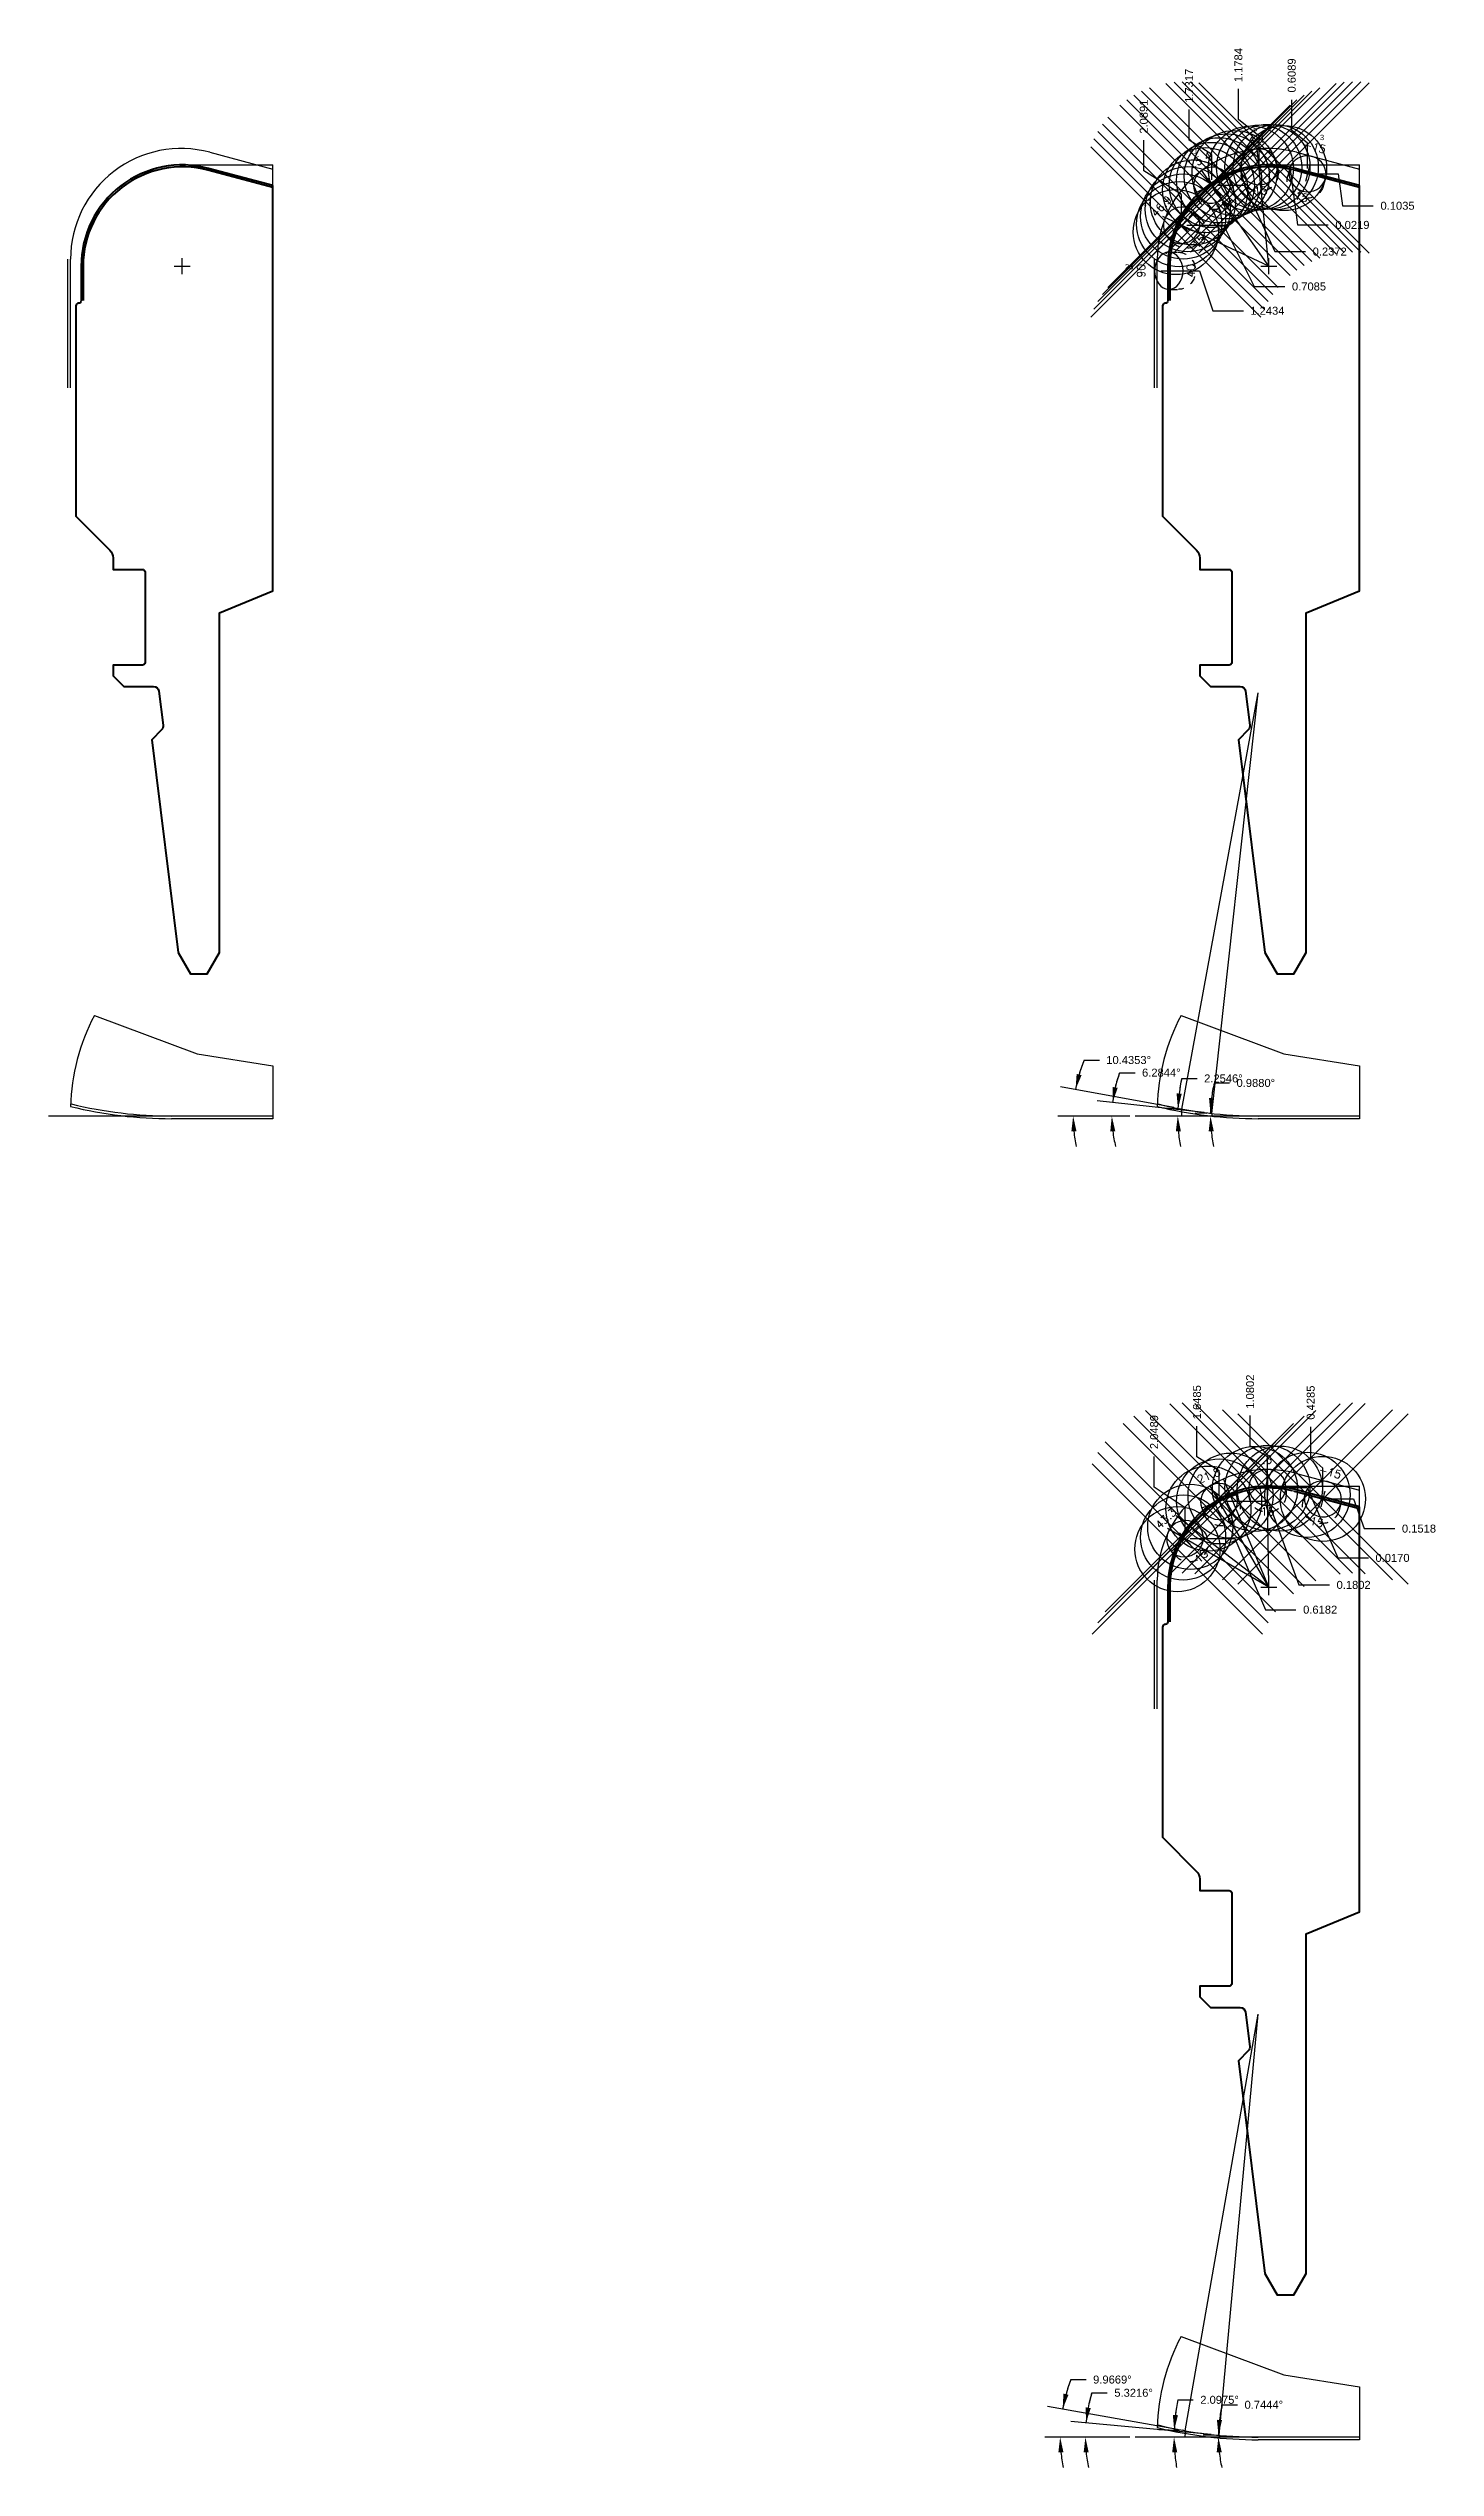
# Model space of a CAD drawing. Header units: inches. Extents: x 57 to 206, y -57 to 38.
# Drawn here: x 75.82 to 92.11, y -56.82 to -28.4 of the extents above; entities that cross this region are included whole.
import ezdxf
from ezdxf.enums import TextEntityAlignment as Align

# ---------------------------------------------------------------- set-up
doc = ezdxf.new("R2010")
doc.units = ezdxf.units.IN
doc.header["$MEASUREMENT"] = 0
doc.header["$PDMODE"] = 35
doc.linetypes.add('CENTER2', pattern=[1.125, 0.75, -0.125, 0.125, -0.125])
doc.linetypes.add('HIDDEN2', pattern=[0.1875, 0.125, -0.0625])
doc.layers.get('Defpoints').update_dxf_attribs({"color": 10})
doc.layers.add('Blade_3', color=7, linetype='Continuous', true_color=0x00cc00)
doc.layers.add('CLine', color=5, linetype='CENTER2')
doc.layers.add('Text', color=3, linetype='Continuous')
doc.styles.add('RomanS', font='romans')
doc.styles.get("Standard").update_dxf_attribs({"font": 'arial.ttf'})
doc.dimstyles.get("Standard").update_dxf_attribs({"dimtxt": 0.09375, "dimasz": 0.18, "dimexe": 0.18, "dimexo": 0.0625, "dimgap": 0.09, "dimtad": 0, "dimtih": 1, "dimtoh": 1, "dimdec": 4, "dimzin": 0, "dimdsep": 46, "dimtxsty": 'Standard', "dimcen": 0.09, "dimadec": 4, "dimazin": 0, "dimtfac": 1, "dimtdec": 4, "dimtofl": 0, "dimtmove": 0, "dimatfit": 3, "dimfxl": 1, "dimtolj": 1, "dimtzin": 0, "dimarcsym": 0})

msp = doc.modelspace()

# ---------------------------------------------------------------- texts
at = {"layer": 'Blade_3'}
for s, p in [('6', (89.9709, -29.37854)), ('3', (90.7557, -29.48056)), ('11', (89.22523, -29.64039)), ('17', (88.67599, -30.2475)), ('23', (88.46563, -30.99816))]:
    msp.add_text(s, height=0.0625, dxfattribs=at).set_placement(p)

# ---------------------------------------------------------------- blocks, each defined once
blk = doc.blocks.new('CMark')
at = {"layer": 'CLine'}
for p, q in [((-0.094, 0), (0.094, 0)), ((0, 0.094), (0, -0.094))]:
    blk.add_line(p, q, dxfattribs=at)
blk = doc.blocks.new('1108@15')
for p, q in [((-0.124, 0), (-0.218, 0)), ((0.124, 0), (0.218, 0))]:
    blk.add_line(p, q)
at = {"color": 8, "linetype": 'HIDDEN2', "ltscale": 0.5, "flags": 128}
for points in [[(-0.218, 0), (-0.218, -0.082)], [(0.218, 0), (0.218, -0.082)]]:
    blk.add_lwpolyline(points, dxfattribs=at)
at = {"extrusion": (0, 0, -1)}
blk.add_ellipse((0, 0), major_axis=(0.218, 0), ratio=0.965371, dxfattribs=at)
at = {"color": 8, "linetype": 'HIDDEN2', "ltscale": 0.5, "extrusion": (0, 0, -1)}
blk.add_ellipse((0, -0.082), major_axis=(0.218, 0), ratio=0.965371, start_param=0, end_param=3.141593, dxfattribs=at)
at = {"layer": 'CLine'}
blk.add_blockref('CMark', (0, 0), dxfattribs=at)
at = {"style": 'RomanS'}
blk.add_text('15', height=0.094, dxfattribs=at).set_placement((0, -0.281), align=Align.MIDDLE_CENTER)
blk.add_attdef('ANG', text='', height=0.094, dxfattribs=at).set_placement((0, 0.251), align=Align.BOTTOM_CENTER)
blk = doc.blocks.new('*D403')
at = {"layer": 'Blade_3', "color": 0, "lineweight": -2, "transparency": 16777216}
for p, q in [((89.798, -29.24), (89.798, -28.88)), ((90.04, -29.434), (89.798, -29.24)), ((90.04, -29.732), (90.04, -29.434))]:
    blk.add_line(p, q, dxfattribs=at)
at = {"layer": 'Defpoints', "color": 0, "transparency": 16777216}
for p in [(89.798, -28.88), (90.04, -29.794), (91.219, -29.772)]:
    blk.add_point(p, dxfattribs=at)
at = {"layer": 'Blade_3', "color": 0, "transparency": 16777216, "insert": (89.798, -28.6), "char_height": 0.0938, "attachment_point": 5, "rotation": 90}
blk.add_mtext('\\A1;1.1784', dxfattribs=at)
blk = doc.blocks.new('*D404')
at = {"layer": 'Blade_3', "color": 0, "lineweight": -2, "transparency": 16777216}
for p, q in [((89.219, -29.483), (89.219, -29.123)), ((89.487, -29.649), (89.219, -29.483)), ((89.487, -29.947), (89.487, -29.649))]:
    blk.add_line(p, q, dxfattribs=at)
at = {"layer": 'Defpoints', "color": 0, "transparency": 16777216}
for p in [(89.219, -29.123), (91.219, -29.772), (89.487, -30.009)]:
    blk.add_point(p, dxfattribs=at)
at = {"layer": 'Blade_3', "color": 0, "transparency": 16777216, "insert": (89.219, -28.843), "char_height": 0.0938, "attachment_point": 5, "rotation": 90}
blk.add_mtext('\\A1;1.7317', dxfattribs=at)
blk = doc.blocks.new('*D405')
at = {"layer": 'Blade_3', "color": 0, "lineweight": -2, "transparency": 16777216}
for p, q in [((88.686, -29.842), (88.686, -29.482)), ((89.129, -30.121), (88.686, -29.842)), ((89.129, -30.418), (89.129, -30.121))]:
    blk.add_line(p, q, dxfattribs=at)
at = {"layer": 'Defpoints', "color": 0, "transparency": 16777216}
for p in [(88.686, -29.482), (91.219, -29.772), (89.129, -30.481)]:
    blk.add_point(p, dxfattribs=at)
at = {"layer": 'Blade_3', "color": 0, "transparency": 16777216, "insert": (88.686, -29.205), "char_height": 0.0938, "attachment_point": 5, "rotation": 90}
blk.add_mtext('\\A1;2.0891', dxfattribs=at)
blk = doc.blocks.new('*D406')
at = {"layer": 'Blade_3', "color": 0, "lineweight": -2, "transparency": 16777216}
for p, q in [((90.103, -29.794), (90.4, -29.794)), ((90.4, -29.794), (90.492, -30.477)), ((90.492, -30.477), (90.852, -30.477))]:
    blk.add_line(p, q, dxfattribs=at)
at = {"layer": 'Defpoints', "color": 0, "transparency": 16777216}
for p in [(90.04, -29.794), (91.219, -29.772), (90.852, -30.477)]:
    blk.add_point(p, dxfattribs=at)
at = {"layer": 'Blade_3', "color": 0, "transparency": 16777216, "insert": (91.137, -30.477), "char_height": 0.0938, "attachment_point": 5}
blk.add_mtext('\\A1;0.0219', dxfattribs=at)
blk = doc.blocks.new('*D407')
at = {"layer": 'Blade_3', "color": 0, "lineweight": -2, "transparency": 16777216}
for p, q in [((89.549, -30.009), (89.865, -30.009)), ((89.865, -30.009), (90.225, -30.79)), ((90.225, -30.79), (90.585, -30.79))]:
    blk.add_line(p, q, dxfattribs=at)
at = {"layer": 'Defpoints', "color": 0, "transparency": 16777216}
for p in [(91.219, -29.772), (89.487, -30.009), (90.585, -30.79)]:
    blk.add_point(p, dxfattribs=at)
at = {"layer": 'Blade_3', "color": 0, "transparency": 16777216, "insert": (90.87, -30.79), "char_height": 0.0938, "attachment_point": 5}
blk.add_mtext('\\A1;0.2372', dxfattribs=at)
blk = doc.blocks.new('*D408')
at = {"layer": 'Blade_3', "color": 0, "lineweight": -2, "transparency": 16777216}
for p, q in [((89.192, -30.481), (89.622, -30.481)), ((89.622, -30.481), (89.982, -31.2)), ((89.982, -31.2), (90.342, -31.2))]:
    blk.add_line(p, q, dxfattribs=at)
at = {"layer": 'Defpoints', "color": 0, "transparency": 16777216}
for p in [(91.219, -29.772), (89.129, -30.481), (90.342, -31.2)]:
    blk.add_point(p, dxfattribs=at)
at = {"layer": 'Blade_3', "color": 0, "transparency": 16777216, "insert": (90.627, -31.2), "char_height": 0.0938, "attachment_point": 5}
blk.add_mtext('\\A1;0.7085', dxfattribs=at)
blk = doc.blocks.new('*D409')
at = {"layer": 'Blade_3', "color": 0, "lineweight": -2, "transparency": 16777216}
for p, q in [((88.403, -40.433), (88.583, -40.433)), ((89.394, -40.902), (88.14, -40.764)), ((88.52, -40.942), (88.13, -40.942))]:
    blk.add_line(p, q, dxfattribs=at)
for start, end in [(159.4341, 173.7156), (159.4619, 166.5888), (187.1269, 194.2537)]:
    blk.add_arc((89.758, -40.942), 1.448, start, end, dxfattribs=at)
at = {"layer": 'Blade_3', "color": 0, "transparency": 16777216}
for points in [[(88.379, -40.611), (88.32, -40.601), (88.319, -40.784)], [(88.292, -41.124), (88.351, -41.12), (88.31, -40.942)]]:
    blk.add_solid(points, dxfattribs=at)
at = {"layer": 'Defpoints', "color": 0, "transparency": 16777216}
for p in [(88.311, -40.889), (89.456, -40.909), (89.487, -40.912), (88.583, -40.942), (91.219, -40.942)]:
    blk.add_point(p, dxfattribs=at)
at = {"layer": 'Blade_3', "color": 0, "transparency": 16777216, "insert": (88.892, -40.433), "char_height": 0.09375, "attachment_point": 5}
blk.add_mtext('\\A1;6.2844°', dxfattribs=at)
blk = doc.blocks.new('*D410')
at = {"layer": 'Blade_3', "color": 0, "lineweight": -2, "transparency": 16777216}
for p, q in [((87.986, -40.285), (88.166, -40.285)), ((89.039, -40.843), (87.707, -40.598)), ((88.52, -40.942), (87.676, -40.942))]:
    blk.add_line(p, q, dxfattribs=at)
for start, end in [(157.5614, 169.5647), (157.5779, 163.5713), (185.9934, 191.9868)]:
    blk.add_arc((89.577, -40.942), 1.722, start, end, dxfattribs=at)
at = {"layer": 'Blade_3', "color": 0, "transparency": 16777216}
for points in [[(87.955, -40.462), (87.897, -40.448), (87.884, -40.63)], [(87.835, -41.123), (87.895, -41.12), (87.856, -40.942)]]:
    blk.add_solid(points, dxfattribs=at)
at = {"layer": 'Defpoints', "color": 0, "transparency": 16777216}
for p in [(87.859, -40.838), (89.1, -40.854), (89.131, -40.86), (88.583, -40.942), (91.219, -40.942)]:
    blk.add_point(p, dxfattribs=at)
at = {"layer": 'Blade_3', "color": 0, "transparency": 16777216, "insert": (88.508, -40.285), "char_height": 0.09375, "attachment_point": 5}
blk.add_mtext('\\A1;10.4353°', dxfattribs=at)
blk = doc.blocks.new('*D411')
at = {"layer": 'Blade_3', "color": 0, "lineweight": -2, "transparency": 16777216}
for p, q in [((89.512, -40.554), (89.692, -40.554)), ((89.425, -40.911), (89.289, -40.909)), ((89.424, -40.942), (89.289, -40.942))]:
    blk.add_line(p, q, dxfattribs=at)
for start, end in [(167.2015, 179.012), (167.2172, 173.1146), (185.8974, 191.7948)]:
    blk.add_arc((91.219, -40.942), 1.75, start, end, dxfattribs=at)
at = {"layer": 'Blade_3', "color": 0, "transparency": 16777216}
for points in [[(89.512, -40.734), (89.452, -40.73), (89.469, -40.912)], [(89.448, -41.123), (89.508, -41.12), (89.469, -40.942)]]:
    blk.add_solid(points, dxfattribs=at)
at = {"layer": 'Defpoints', "color": 0, "transparency": 16777216}
for p in [(89.487, -40.912), (89.469, -40.932), (89.487, -40.942), (91.219, -40.942)]:
    blk.add_point(p, dxfattribs=at)
at = {"layer": 'Blade_3', "color": 0, "transparency": 16777216, "insert": (90.002, -40.554), "char_height": 0.09375, "attachment_point": 5}
blk.add_mtext('\\A1;0.9880°', dxfattribs=at)
blk = doc.blocks.new('*D412')
at = {"layer": 'Blade_3', "color": 0, "lineweight": -2, "transparency": 16777216}
for p, q in [((89.131, -40.501), (89.311, -40.501)), ((89.069, -40.857), (88.907, -40.851)), ((89.067, -40.942), (88.905, -40.942))]:
    blk.add_line(p, q, dxfattribs=at)
for start, end in [(168.0669, 177.7454), (168.0756, 172.9105), (184.8349, 189.6699)]:
    blk.add_arc((91.219, -40.942), 2.134, start, end, dxfattribs=at)
at = {"layer": 'Blade_3', "color": 0, "transparency": 16777216}
for points in [[(89.131, -40.681), (89.071, -40.676), (89.087, -40.858)], [(89.062, -41.123), (89.122, -41.121), (89.085, -40.942)]]:
    blk.add_solid(points, dxfattribs=at)
at = {"layer": 'Defpoints', "color": 0, "transparency": 16777216}
for p in [(89.131, -40.86), (89.085, -40.914), (89.129, -40.942), (91.219, -40.942)]:
    blk.add_point(p, dxfattribs=at)
at = {"layer": 'Blade_3', "color": 0, "transparency": 16777216, "insert": (89.621, -40.501), "char_height": 0.09375, "attachment_point": 5}
blk.add_mtext('\\A1;2.2546°', dxfattribs=at)
blk = doc.blocks.new('1108@40')
for p, q in [((-0.124, 0), (-0.218, 0)), ((0.124, 0), (0.218, 0))]:
    blk.add_line(p, q)
at = {"color": 8, "linetype": 'HIDDEN2', "ltscale": 0.5}
blk.add_line((-0.218, 0), (-0.218, -0.108), dxfattribs=at)
at = {"color": 8, "linetype": 'HIDDEN2', "ltscale": 0.5, "flags": 128}
blk.add_lwpolyline([(0.218, 0), (0.218, -0.108)], dxfattribs=at)
at = {"extrusion": (0, 0, -1)}
blk.add_ellipse((0, 0), major_axis=(0.218, 0), ratio=0.765604, dxfattribs=at)
at = {"color": 8, "linetype": 'HIDDEN2', "ltscale": 0.5, "extrusion": (0, 0, -1)}
blk.add_ellipse((0, -0.108), major_axis=(0.218, 0), ratio=0.939153, start_param=0, end_param=3.141593, dxfattribs=at)
at = {"layer": 'CLine'}
blk.add_blockref('CMark', (0, 0), dxfattribs=at)
at = {"style": 'RomanS'}
blk.add_text('40', height=0.094, dxfattribs=at).set_placement((0, -0.258), align=Align.MIDDLE_CENTER)
blk.add_attdef('ANG', text='', height=0.094, dxfattribs=at).set_placement((0, 0.251), align=Align.BOTTOM_CENTER)
blk = doc.blocks.new('*D413')
at = {"layer": 'Blade_3', "color": 0, "lineweight": -2, "transparency": 16777216}
for p, q in [((89.043, -31.016), (89.34, -31.016)), ((89.34, -31.016), (89.498, -31.485)), ((89.498, -31.485), (89.858, -31.485))]:
    blk.add_line(p, q, dxfattribs=at)
at = {"layer": 'Defpoints', "color": 0, "transparency": 16777216}
for p in [(91.219, -29.772), (88.98, -31.016), (89.858, -31.485)]:
    blk.add_point(p, dxfattribs=at)
at = {"layer": 'Blade_3', "color": 0, "transparency": 16777216, "insert": (90.138, -31.485), "char_height": 0.0938, "attachment_point": 5}
blk.add_mtext('\\A1;1.2434', dxfattribs=at)
blk = doc.blocks.new('*D444')
at = {"layer": 'Blade_3', "color": 0, "lineweight": -2, "transparency": 16777216}
for p, q in [((90.424, -29.366), (90.424, -29.006)), ((90.61, -29.516), (90.424, -29.366)), ((90.61, -29.813), (90.61, -29.516))]:
    blk.add_line(p, q, dxfattribs=at)
at = {"layer": 'Defpoints', "color": 0, "transparency": 16777216}
for p in [(90.424, -29.006), (91.219, -29.772), (90.61, -29.876)]:
    blk.add_point(p, dxfattribs=at)
at = {"layer": 'Blade_3', "color": 0, "transparency": 16777216, "insert": (90.424, -28.721), "char_height": 0.0938, "attachment_point": 5, "rotation": 90}
blk.add_mtext('\\A1;0.6089', dxfattribs=at)
blk = doc.blocks.new('*D445')
at = {"layer": 'Blade_3', "color": 0, "lineweight": -2, "transparency": 16777216}
for p, q in [((90.672, -29.876), (90.97, -29.876)), ((90.97, -29.876), (91.022, -30.252)), ((91.022, -30.252), (91.382, -30.252))]:
    blk.add_line(p, q, dxfattribs=at)
at = {"layer": 'Defpoints', "color": 0, "transparency": 16777216}
for p in [(91.219, -29.772), (90.61, -29.876), (91.382, -30.252)]:
    blk.add_point(p, dxfattribs=at)
at = {"layer": 'Blade_3', "color": 0, "transparency": 16777216, "insert": (91.667, -30.252), "char_height": 0.0938, "attachment_point": 5}
blk.add_mtext('\\A1;0.1035', dxfattribs=at)
blk = doc.blocks.new('*D473')
at = {"layer": 'Blade_3', "color": 0, "lineweight": -2, "transparency": 16777216}
for p, q in [((90.647, -44.953), (90.647, -44.593)), ((90.79, -45.079), (90.647, -44.953)), ((90.79, -45.377), (90.79, -45.079))]:
    blk.add_line(p, q, dxfattribs=at)
at = {"layer": 'Defpoints', "color": 0, "transparency": 16777216}
for p in [(90.647, -44.593), (90.79, -45.439), (91.219, -45.287)]:
    blk.add_point(p, dxfattribs=at)
at = {"layer": 'Blade_3', "color": 0, "transparency": 16777216, "insert": (90.647, -44.308), "char_height": 0.0938, "attachment_point": 5, "rotation": 90}
blk.add_mtext('\\A1;0.4285', dxfattribs=at)
blk = doc.blocks.new('*D474')
at = {"layer": 'Blade_3', "color": 0, "lineweight": -2, "transparency": 16777216}
for p, q in [((89.935, -44.818), (89.935, -44.458)), ((90.138, -44.944), (89.935, -44.818)), ((90.138, -45.242), (90.138, -44.944))]:
    blk.add_line(p, q, dxfattribs=at)
at = {"layer": 'Defpoints', "color": 0, "transparency": 16777216}
for p in [(89.935, -44.458), (90.138, -45.304), (91.219, -45.287)]:
    blk.add_point(p, dxfattribs=at)
at = {"layer": 'Blade_3', "color": 0, "transparency": 16777216, "insert": (89.935, -44.179), "char_height": 0.0938, "attachment_point": 5, "rotation": 90}
blk.add_mtext('\\A1;1.0802', dxfattribs=at)
blk = doc.blocks.new('*D476')
at = {"layer": 'Blade_3', "color": 0, "lineweight": -2, "transparency": 16777216}
for p, q in [((88.808, -45.299), (88.808, -44.939)), ((89.17, -45.545), (88.808, -45.299)), ((89.17, -45.843), (89.17, -45.545))]:
    blk.add_line(p, q, dxfattribs=at)
at = {"layer": 'Defpoints', "color": 0, "transparency": 16777216}
for p in [(88.808, -44.939), (91.219, -45.287), (89.17, -45.905)]:
    blk.add_point(p, dxfattribs=at)
at = {"layer": 'Blade_3', "color": 0, "transparency": 16777216, "insert": (88.808, -44.654), "char_height": 0.0938, "attachment_point": 5, "rotation": 90}
blk.add_mtext('\\A1;2.0489', dxfattribs=at)
blk = doc.blocks.new('*D477')
at = {"layer": 'Blade_3', "color": 0, "lineweight": -2, "transparency": 16777216}
for p, q in [((90.853, -45.439), (91.15, -45.439)), ((91.15, -45.439), (91.275, -45.788)), ((91.275, -45.788), (91.635, -45.788))]:
    blk.add_line(p, q, dxfattribs=at)
at = {"layer": 'Defpoints', "color": 0, "transparency": 16777216}
for p in [(90.79, -45.439), (91.219, -45.287), (91.635, -45.788)]:
    blk.add_point(p, dxfattribs=at)
at = {"layer": 'Blade_3', "color": 0, "transparency": 16777216, "insert": (91.919, -45.788), "char_height": 0.0938, "attachment_point": 5}
blk.add_mtext('\\A1;0.1518', dxfattribs=at)
blk = doc.blocks.new('*D478')
at = {"layer": 'Blade_3', "color": 0, "lineweight": -2, "transparency": 16777216}
for p, q in [((90.201, -45.304), (90.604, -45.304)), ((90.604, -45.304), (90.964, -46.132)), ((90.964, -46.132), (91.324, -46.132))]:
    blk.add_line(p, q, dxfattribs=at)
at = {"layer": 'Defpoints', "color": 0, "transparency": 16777216}
for p in [(90.138, -45.304), (91.219, -45.287), (91.324, -46.132)]:
    blk.add_point(p, dxfattribs=at)
at = {"layer": 'Blade_3', "color": 0, "transparency": 16777216, "insert": (91.608, -46.132), "char_height": 0.0938, "attachment_point": 5}
blk.add_mtext('\\A1;0.0170', dxfattribs=at)
blk = doc.blocks.new('*D479')
at = {"layer": 'Blade_3', "color": 0, "lineweight": -2, "transparency": 16777216}
for p, q in [((89.633, -45.467), (90.147, -45.467)), ((90.147, -45.467), (90.507, -46.449)), ((90.507, -46.449), (90.867, -46.449))]:
    blk.add_line(p, q, dxfattribs=at)
at = {"layer": 'Defpoints', "color": 0, "transparency": 16777216}
for p in [(91.219, -45.287), (89.57, -45.467), (90.867, -46.449)]:
    blk.add_point(p, dxfattribs=at)
at = {"layer": 'Blade_3', "color": 0, "transparency": 16777216, "insert": (91.151, -46.449), "char_height": 0.0938, "attachment_point": 5}
blk.add_mtext('\\A1;0.1802', dxfattribs=at)
blk = doc.blocks.new('*D480')
at = {"layer": 'Blade_3', "color": 0, "lineweight": -2, "transparency": 16777216}
for p, q in [((89.232, -45.905), (89.754, -45.905)), ((89.754, -45.905), (90.114, -46.74)), ((90.114, -46.74), (90.474, -46.74))]:
    blk.add_line(p, q, dxfattribs=at)
at = {"layer": 'Defpoints', "color": 0, "transparency": 16777216}
for p in [(91.219, -45.287), (89.17, -45.905), (90.474, -46.74)]:
    blk.add_point(p, dxfattribs=at)
at = {"layer": 'Blade_3', "color": 0, "transparency": 16777216, "insert": (90.758, -46.74), "char_height": 0.0938, "attachment_point": 5}
blk.add_mtext('\\A1;0.6182', dxfattribs=at)
blk = doc.blocks.new('*D481')
at = {"layer": 'Blade_3', "color": 0, "lineweight": -2, "transparency": 16777216}
for p, q in [((88.076, -55.937), (88.256, -55.937)), ((88.52, -56.457), (87.82, -56.457)), ((89.478, -56.427), (87.828, -56.273))]:
    blk.add_line(p, q, dxfattribs=at)
for start, end in [(163.2039, 174.6784), (163.2183, 168.9484), (185.73, 191.46)]:
    blk.add_arc((89.8, -56.457), 1.801, start, end, dxfattribs=at)
at = {"layer": 'Blade_3', "color": 0, "transparency": 16777216}
for points in [[(88.063, -56.116), (88.003, -56.108), (88.007, -56.29)], [(87.979, -56.638), (88.038, -56.635), (88, -56.457)]]:
    blk.add_solid(points, dxfattribs=at)
at = {"layer": 'Defpoints', "color": 0, "transparency": 16777216}
for p in [(88, -56.401), (88.583, -56.457), (89.54, -56.433), (89.57, -56.436), (91.219, -56.457)]:
    blk.add_point(p, dxfattribs=at)
at = {"layer": 'Blade_3', "color": 0, "transparency": 16777216, "insert": (88.566, -55.937), "char_height": 0.09375, "attachment_point": 5}
blk.add_mtext('\\A1;5.3216°', dxfattribs=at)
blk = doc.blocks.new('*D482')
at = {"layer": 'Blade_3', "color": 0, "lineweight": -2, "transparency": 16777216}
for p, q in [((87.828, -55.782), (88.008, -55.782)), ((89.08, -56.366), (87.555, -56.098)), ((88.52, -56.457), (87.523, -56.457))]:
    blk.add_line(p, q, dxfattribs=at)
for start, end in [(159.1283, 170.0331), (159.1406, 164.5868), (185.4462, 190.8925)]:
    blk.add_arc((89.598, -56.457), 1.894, start, end, dxfattribs=at)
at = {"layer": 'Blade_3', "color": 0, "transparency": 16777216}
for points in [[(87.801, -55.96), (87.742, -55.947), (87.732, -56.129)], [(87.682, -56.638), (87.742, -56.635), (87.703, -56.457)]]:
    blk.add_solid(points, dxfattribs=at)
at = {"layer": 'Defpoints', "color": 0, "transparency": 16777216}
for p in [(87.707, -56.347), (88.583, -56.457), (89.142, -56.377), (89.171, -56.382), (91.219, -56.457)]:
    blk.add_point(p, dxfattribs=at)
at = {"layer": 'Blade_3', "color": 0, "transparency": 16777216, "insert": (88.317, -55.782), "char_height": 0.09375, "attachment_point": 5}
blk.add_mtext('\\A1;9.9669°', dxfattribs=at)
blk = doc.blocks.new('*D483')
at = {"layer": 'Blade_3', "color": 0, "lineweight": -2, "transparency": 16777216}
for p, q in [((89.086, -56.02), (89.266, -56.02)), ((89.107, -56.457), (88.861, -56.457)), ((89.109, -56.38), (88.863, -56.371))]:
    blk.add_line(p, q, dxfattribs=at)
for start, end in [(168.4174, 177.9025), (168.4255, 173.164), (184.7385, 189.477)]:
    blk.add_arc((91.219, -56.457), 2.177, start, end, dxfattribs=at)
at = {"layer": 'Blade_3', "color": 0, "transparency": 16777216}
for points in [[(89.087, -56.2), (89.027, -56.196), (89.043, -56.377)], [(89.019, -56.638), (89.079, -56.636), (89.041, -56.457)]]:
    blk.add_solid(points, dxfattribs=at)
at = {"layer": 'Defpoints', "color": 0, "transparency": 16777216}
for p in [(89.042, -56.431), (89.17, -56.457), (89.171, -56.382), (91.219, -56.457)]:
    blk.add_point(p, dxfattribs=at)
at = {"layer": 'Blade_3', "color": 0, "transparency": 16777216, "insert": (89.576, -56.02), "char_height": 0.09375, "attachment_point": 5}
blk.add_mtext('\\A1;2.0975°', dxfattribs=at)
blk = doc.blocks.new('*D484')
at = {"layer": 'Blade_3', "color": 0, "lineweight": -2, "transparency": 16777216}
for p, q in [((89.606, -56.078), (89.786, -56.078)), ((89.508, -56.457), (89.382, -56.457)), ((89.508, -56.435), (89.383, -56.433))]:
    blk.add_line(p, q, dxfattribs=at)
for start, end in [(166.7766, 179.2556), (166.7952, 173.0254), (186.2302, 192.4604)]:
    blk.add_arc((91.219, -56.457), 1.656, start, end, dxfattribs=at)
at = {"layer": 'Blade_3', "color": 0, "transparency": 16777216}
for points in [[(89.605, -56.258), (89.545, -56.254), (89.563, -56.436)], [(89.542, -56.638), (89.602, -56.635), (89.562, -56.457)]]:
    blk.add_solid(points, dxfattribs=at)
at = {"layer": 'Defpoints', "color": 0, "transparency": 16777216}
for p in [(89.562, -56.45), (89.57, -56.436), (89.57, -56.457), (91.219, -56.457)]:
    blk.add_point(p, dxfattribs=at)
at = {"layer": 'Blade_3', "color": 0, "transparency": 16777216, "insert": (90.096, -56.078), "char_height": 0.09375, "attachment_point": 5}
blk.add_mtext('\\A1;0.7444°', dxfattribs=at)

# ---------------------------------------------------------------- dimensions: what is measured, and where the dimension line sits
at = {"layer": 'Blade_3'}
for feature_location, offset, dtype, origin, picture, middle in [((90.040208, -29.79415), (-0.242292, 0.914406), 1, (91.218561, -29.772216), '*D403', (89.797916, -28.59975)), ((89.486909, -30.009389), (-0.268077, 0.886575), 1, (91.218561, -29.772216), '*D404', (89.218832, -28.842628)), ((90.60966, -29.87568), (-0.18591, 0.87006), 1, (91.21856, -29.77222), '*D444', (90.42375, -28.72092)), ((89.12948, -30.48068), (-0.4434, 0.99905), 1, (91.21856, -29.77222), '*D405', (88.68608, -29.20528)), ((88.980141, -31.015574), (0.877468, -0.469879), 0, (91.218561, -29.772216), '*D413', (90.137602, -31.485453)), ((89.12948, -30.48068), (1.21278, -0.7198), 0, (91.21856, -29.77222), '*D408', (90.6272, -31.20048)), ((89.48691, -30.00939), (1.09856, -0.78019), 0, (91.21856, -29.77222), '*D407', (90.86959, -30.78958)), ((90.04021, -29.79415), (0.81164, -0.68291), 0, (91.21856, -29.77222), '*D406', (91.13654, -30.47706)), ((90.60966, -29.87568), (0.77208, -0.3761), 0, (91.21856, -29.77222), '*D445', (91.66669, -30.25178)), ((90.1384, -45.30432), (-0.2032, 0.84608), 1, (91.21856, -45.28728), '*D474', (89.9352, -44.17853)), ((90.79005, -45.43908), (-0.14262, 0.84618), 1, (91.21856, -45.28728), '*D473', (90.64743, -44.30795)), ((89.1697, -45.90548), (-0.36197, 0.9663), 1, (91.21856, -45.28728), '*D476', (88.80773, -44.65369)), ((89.1697, -45.90548), (1.30419, -0.83487), 0, (91.21856, -45.28728), '*D480', (90.75801, -46.74035)), ((89.57009, -45.46747), (1.29704, -0.98156), 0, (91.21856, -45.28728), '*D479', (91.15125, -46.44904)), ((90.1384, -45.30432), (1.1855, -0.82762), 0, (91.21856, -45.28728), '*D478', (91.60834, -46.13193)), ((90.79005, -45.43908), (0.8446, -0.34932), 0, (91.21856, -45.28728), '*D477', (91.91934, -45.7884))]:
    dim = msp.add_ordinate_dim(feature_location=feature_location, offset=offset, dtype=dtype, origin=origin, dimstyle='Standard', dxfattribs=at)
    dim.commit()
    dim.dimension.update_dxf_attribs({"geometry": picture, "text_midpoint": middle})
for base, line1, line2, picture, middle in [((87.85894923, -40.83759484), ((91.21856124, -40.9420461), (88.58296882, -40.9420461)), ((89.10036245, -40.85420307), (89.13109557, -40.85986323)), '*D410', (88.50753512, -40.28494295)), ((88.31123593, -40.88911666), ((91.21856124, -40.9420461), (88.58296882, -40.9420461)), ((89.45610417, -40.90876745), (89.48716639, -40.91218817)), '*D409', (88.89221899, -40.43337794)), ((87.70662144, -56.34732896), ((91.21856124, -56.45711226), (88.58296882, -56.45711226)), ((89.17107171, -56.38212304), (89.14152448, -56.37693065)), '*D482', (88.31715577, -55.78219513)), ((88.0003976, -56.4013743), ((91.2185612, -56.4571123), (88.5829688, -56.4571123)), ((89.5403569, -56.4329134), (89.5702276, -56.4356958)), '*D481', (88.5657607, -55.9367969))]:
    dim = msp.add_angular_dim_2l(base=base, line1=line1, line2=line2, dimstyle='Standard', dxfattribs=at)
    dim.commit()
    dim.dimension.update_dxf_attribs({"geometry": picture, "text_midpoint": middle})
for base, center, p1, p2, picture, middle in [((89.085045, -40.91406), (91.218561, -40.942046), (89.131096, -40.859863), (89.129478, -40.942046), '*D412', (89.621181, -40.500864)), ((89.46905, -40.93199), (91.21856, -40.94205), (89.48717, -40.91219), (89.48691, -40.94205), '*D411', (90.0019, -40.55448)), ((89.04162, -56.43055), (91.21856, -56.45711), (89.17107, -56.38212), (89.1697, -56.45711), '*D483', (89.57601, -56.01999)), ((89.562405, -56.44994), (91.218561, -56.457112), (89.570228, -56.435696), (89.570089, -56.457112), '*D484', (90.095712, -56.078267))]:
    dim = msp.add_angular_dim_3p(base=base, center=center, p1=p1, p2=p2, dimstyle='Standard', dxfattribs=at)
    dim.commit()
    dim.dimension.update_dxf_attribs({"geometry": picture, "text_midpoint": middle})
msp.add_ordinate_dim(feature_location=(89.57009, -45.46747), offset=(-0.25912, 0.88282), dtype=1, origin=(91.21856, -45.28728), dimstyle='Standard', dxfattribs=at).render()

# ---------------------------------------------------------------- linework, layer by layer
for p, q in [((77.38922, -29.77222), (77.38922, -29.77222)), ((77.38922, -29.77222), (78.45172, -29.77222)), ((77.71319, -29.62344), (78.45172, -29.82133)), ((78.45172, -30.01502), (78.45172, -29.77222)), ((90.15606, -29.77222), (90.15606, -29.77222)), ((90.15606, -29.77222), (91.21856, -29.77222)), ((90.48003, -29.62344), (91.21856, -29.82133)), ((91.21856, -30.01502), (91.21856, -29.77222)), ((76.04672, -32.39), (76.04672, -30.87915)), ((76.07672, -32.39), (76.07672, -30.87915)), ((88.81356, -32.39), (88.81356, -30.87915)), ((88.84356, -32.39), (88.84356, -30.87915)), ((76.35652, -39.76118), (77.56351, -40.21237)), ((89.12336, -39.76118), (90.33034, -40.21237)), ((77.56351, -40.21237), (78.45172, -40.35305)), ((90.33034, -40.21237), (91.21856, -40.35305)), ((78.45172, -40.35305), (78.45172, -40.87955)), ((91.21856, -40.35305), (91.21856, -40.87955)), ((78.45172, -40.87955), (78.45172, -40.9733)), ((91.21856, -40.87955), (91.21856, -40.9733)), ((78.45172, -40.94205), (75.81613, -40.94205)), ((78.45172, -40.94205), (77.26422, -40.94205)), ((78.45172, -40.9733), (77.26422, -40.9733)), ((91.21856, -40.94205), (88.58297, -40.94205)), ((91.21856, -40.94205), (90.03106, -40.94205)), ((91.21856, -40.9733), (90.03106, -40.9733)), ((90.15606, -46.47478), (90.13517, -45.09424)), ((90.48003, -45.13851), (91.21856, -45.3364)), ((90.15606, -46.47478), (89.46437, -45.28574)), ((90.15606, -46.47478), (89.62295, -45.20301)), ((90.15606, -45.28728), (90.15606, -45.28728)), ((90.15606, -45.28728), (91.21856, -45.28728)), ((91.21856, -45.53009), (91.21856, -45.28728)), ((90.15606, -46.47478), (89.06455, -45.63851)), ((90.15606, -46.47478), (88.96503, -45.78735)), ((88.81356, -47.90507), (88.81356, -46.39421)), ((88.84356, -47.90507), (88.84356, -46.39421)), ((89.12336, -55.27624), (90.33034, -55.72743)), ((90.33034, -55.72743), (91.21856, -55.86811)), ((91.21856, -55.86811), (91.21856, -56.39461)), ((91.21856, -56.45711), (88.58297, -56.45711)), ((91.21856, -56.45711), (90.03106, -56.45711)), ((91.21856, -56.48836), (90.03106, -56.48836)), ((91.21856, -56.39461), (91.21856, -56.48836))]:
    msp.add_line(p, q)
at = {"lineweight": 40}
for points in [[(78.45172, -30.01502), (77.69657, -29.81268, 0.49314543), (76.20172, -30.95972), (76.20172, -31.36597, -0.41421356), (76.17047, -31.39722, 0.41421356), (76.13922, -31.42847), (76.13922, -33.89722), (76.54011, -34.2981, -0.19891237), (76.57672, -34.38649), (76.57672, -34.52222), (76.92047, -34.52222, -0.41421356), (76.95172, -34.55347), (76.95172, -34.91087), (76.95172, -34.91437), (76.95172, -35.44687), (76.95172, -35.45037), (76.95172, -35.61597, -0.41421356), (76.92047, -35.64722), (76.57672, -35.64722), (76.57672, -35.77222), (76.70172, -35.89722), (77.0528, -35.89722, -0.37824253), (77.11482, -35.95196), (77.16495, -36.35299, -0.23144275), (77.14712, -36.40494), (77.02985, -36.52222), (77.34235, -39.02222), (77.48669, -39.27222), (77.68239, -39.27222), (77.82672, -39.02222), (77.82672, -35.0311), (78.45172, -34.77222)], [(91.21856, -30.01502), (90.46341, -29.81268, 0.49314543), (88.96856, -30.95972), (88.96856, -31.36597, -0.41421356), (88.93731, -31.39722, 0.41421356), (88.90606, -31.42847), (88.90606, -33.89722), (89.30695, -34.2981, -0.19891237), (89.34356, -34.38649), (89.34356, -34.52222), (89.68731, -34.52222, -0.41421356), (89.71856, -34.55347), (89.71856, -34.91087), (89.71856, -34.91437), (89.71856, -35.44687), (89.71856, -35.45037), (89.71856, -35.61597, -0.41421356), (89.68731, -35.64722), (89.34356, -35.64722), (89.34356, -35.77222), (89.46856, -35.89722), (89.81964, -35.89722, -0.37824253), (89.88165, -35.95196), (89.93178, -36.35299, -0.23144275), (89.91396, -36.40494), (89.79669, -36.52222), (90.10919, -39.02222), (90.25352, -39.27222), (90.44922, -39.27222), (90.59356, -39.02222), (90.59356, -35.0311), (91.21856, -34.77222)], [(91.21856, -45.53009), (90.46341, -45.32774, 0.49314543), (88.96856, -46.47478), (88.96856, -46.88103, -0.41421356), (88.93731, -46.91228, 0.41421356), (88.90606, -46.94353), (88.90606, -49.41228), (89.30695, -49.81317, -0.19891237), (89.34356, -49.90156), (89.34356, -50.03728), (89.68731, -50.03728, -0.41421356), (89.71856, -50.06853), (89.71856, -50.42594), (89.71856, -50.42944), (89.71856, -50.96194), (89.71856, -50.96544), (89.71856, -51.13103, -0.41421356), (89.68731, -51.16228), (89.34356, -51.16228), (89.34356, -51.28728), (89.46856, -51.41228), (89.81964, -51.41228, -0.37824253), (89.88165, -51.46703), (89.93178, -51.86806, -0.23144275), (89.91396, -51.92001), (89.79669, -52.03728), (90.10919, -54.53728), (90.25352, -54.78728), (90.44922, -54.78728), (90.59356, -54.53728), (90.59356, -50.54617), (91.21856, -50.28728)]]:
    msp.add_lwpolyline(points, format="xyb", close=True, dxfattribs=at)
for points in [[(78.45172, -30.03883), (77.69062, -29.83489, 0.49314543), (76.22472, -30.95972), (76.22472, -31.36597)], [(90.42918, -29.8277, 0.12660769), (89.84881, -29.83648)], [(89.84881, -29.83648, 0.13066737), (89.33154, -30.13739, 0.13066737)], [(89.33154, -30.13739, 0.13104089), (89.03156, -30.65712, 0.13104089)], [(89.03156, -30.65712, 0.06581213), (88.99156, -30.95972), (88.99156, -31.36597)], [(89.84881, -45.35155, 0.13066737), (89.33154, -45.65246, 0.13066737)], [(90.42918, -45.34276, 0.12660769), (89.84881, -45.35155)], [(89.33154, -45.65246, 0.13104089), (89.03156, -46.17218, 0.13104089)], [(89.03156, -46.17218, 0.06581213), (88.99156, -46.47478), (88.99156, -46.88103)]]:
    msp.add_lwpolyline(points, format="xyb", dxfattribs=at)
for points in [[(91.21856, -30.03883), (90.45746, -29.83489)], [(91.21856, -45.5539), (90.45746, -45.34996)]]:
    msp.add_lwpolyline(points, dxfattribs=at)
for centre, radius, start, end in [((77.37672, -30.87915), 1.3, 75, 180), ((90.14356, -30.87915), 1.3, 75, 180), ((78.45172, -40.87955), 2.375, 151.907718, 178.813282), ((91.21856, -40.87955), 2.375, 151.907718, 178.813282), ((77.26422, -35.9733), 5, 256.266974, 270), ((77.26422, -35.9733), 4.96875, 256.266974, 270), ((90.03106, -35.9733), 5, 256.266974, 270), ((90.03106, -35.9733), 4.96875, 256.266974, 270), ((90.14356, -46.39421), 1.3, 75, 180), ((91.21856, -56.39461), 2.375, 151.907718, 178.813282), ((90.03106, -51.48836), 5, 256.266974, 270), ((90.03106, -51.48836), 4.96875, 256.266974, 270)]:
    msp.add_arc(centre, radius, start, end)
for p in [(89.57051, -29.95314), (89.65979, -29.90626), (89.75279, -29.86727), (89.94409, -29.81467), (90.04086, -29.80093), (90.13844, -29.79535), (90.23615, -29.79797), (90.33329, -29.80878), (89.2633, -30.21202), (89.40577, -30.06914), (89.48563, -30.00757), (89.1008, -30.46729), (89.1475, -30.3776), (89.2018, -30.29229), (89.06206, -30.5607)]:
    msp.add_point(p)
at = {"layer": 'Blade_3'}
for p, q in [((90.15606, -30.95972), (90.0194, -29.58509)), ((90.15606, -30.95972), (89.36329, -29.83382)), ((90.15606, -30.95972), (88.90979, -30.37816)), ((89.1311, -40.85986), (90.03106, -35.9733)), ((89.48717, -40.91219), (90.03106, -35.9733)), ((89.10036, -40.8542), (89.1311, -40.85986)), ((89.4561, -40.90877), (89.48717, -40.91219)), ((89.17107, -56.38212), (90.03106, -51.48836)), ((89.57023, -56.4357), (90.03106, -51.48836)), ((89.17107, -56.38212), (89.14152, -56.37693)), ((89.54036, -56.43291), (89.57023, -56.4357))]:
    msp.add_line(p, q, dxfattribs=at)
for centre, radius, start in [((91.21856, -40.94205), 2.08908, 177.745448), ((91.21856, -40.94205), 1.73165, 179.012032), ((91.21856, -56.45711), 2.04886, 177.902482), ((91.21856, -56.45711), 1.64847, 179.255609)]:
    msp.add_arc(centre, radius, start, 180, dxfattribs=at)
at = {"layer": 'Text'}
msp.add_line((90.97043, -45.48741), (90.42927, -45.34241), dxfattribs=at)
for p in [(89.99233, -45.32185), (90.13844, -45.31042), (90.28483, -45.31742), (89.44503, -45.55256), (89.57051, -45.46821), (89.70587, -45.40082), (90.60966, -45.39074), (90.79005, -45.43908), (89.23168, -45.76656), (89.08041, -46.02864), (89.1475, -45.89267)]:
    msp.add_point(p, dxfattribs=at)

# ---------------------------------------------------------------- block references
at = {"rotation": 90}
for p in [(77.38922, -30.95972), (90.15606, -30.95972), (90.15606, -46.47478)]:
    msp.add_blockref('CMark', p, dxfattribs=at)
at = {"layer": 'Blade_3'}
for name, p, rotation, values in [('1108@15', (90.04021, -29.79415), 4.1, {'ANG': '4.1'}), ('1108@15', (90.60966, -29.87568), 345, {'ANG': '-15'}), ('1108@15', (89.48691, -30.00939), 25.4, {'ANG': '25.4'}), ('1108@15', (89.12948, -30.48068), 46.90000000000002, {'ANG': '46.9'}), ('1108@40', (88.98014, -31.01557), 90, {'ANG': '90'}), ('1108@15', (89.57009, -45.46747), 21.8, {'ANG': '21.8'}), ('1108@15', (90.1384, -45.30432), 0.6, {'ANG': '.6'}), ('1108@15', (90.79005, -45.43908), 345, {'ANG': '-15'}), ('1108@15', (89.1697, -45.90548), 43.3, {'ANG': '43.3'})]:
    msp.add_blockref(name, p, dxfattribs=dict(at, rotation=rotation)).add_auto_attribs(values)

msp.set_redraw_order([(e.dxf.handle, doc.entitydb.next_handle()) for e in msp.query("TEXT MTEXT ATTDEF DIMENSION ARC_DIMENSION")])  # texts and dimensions are drawn at this point

doc.saveas('drawing.dxf')
